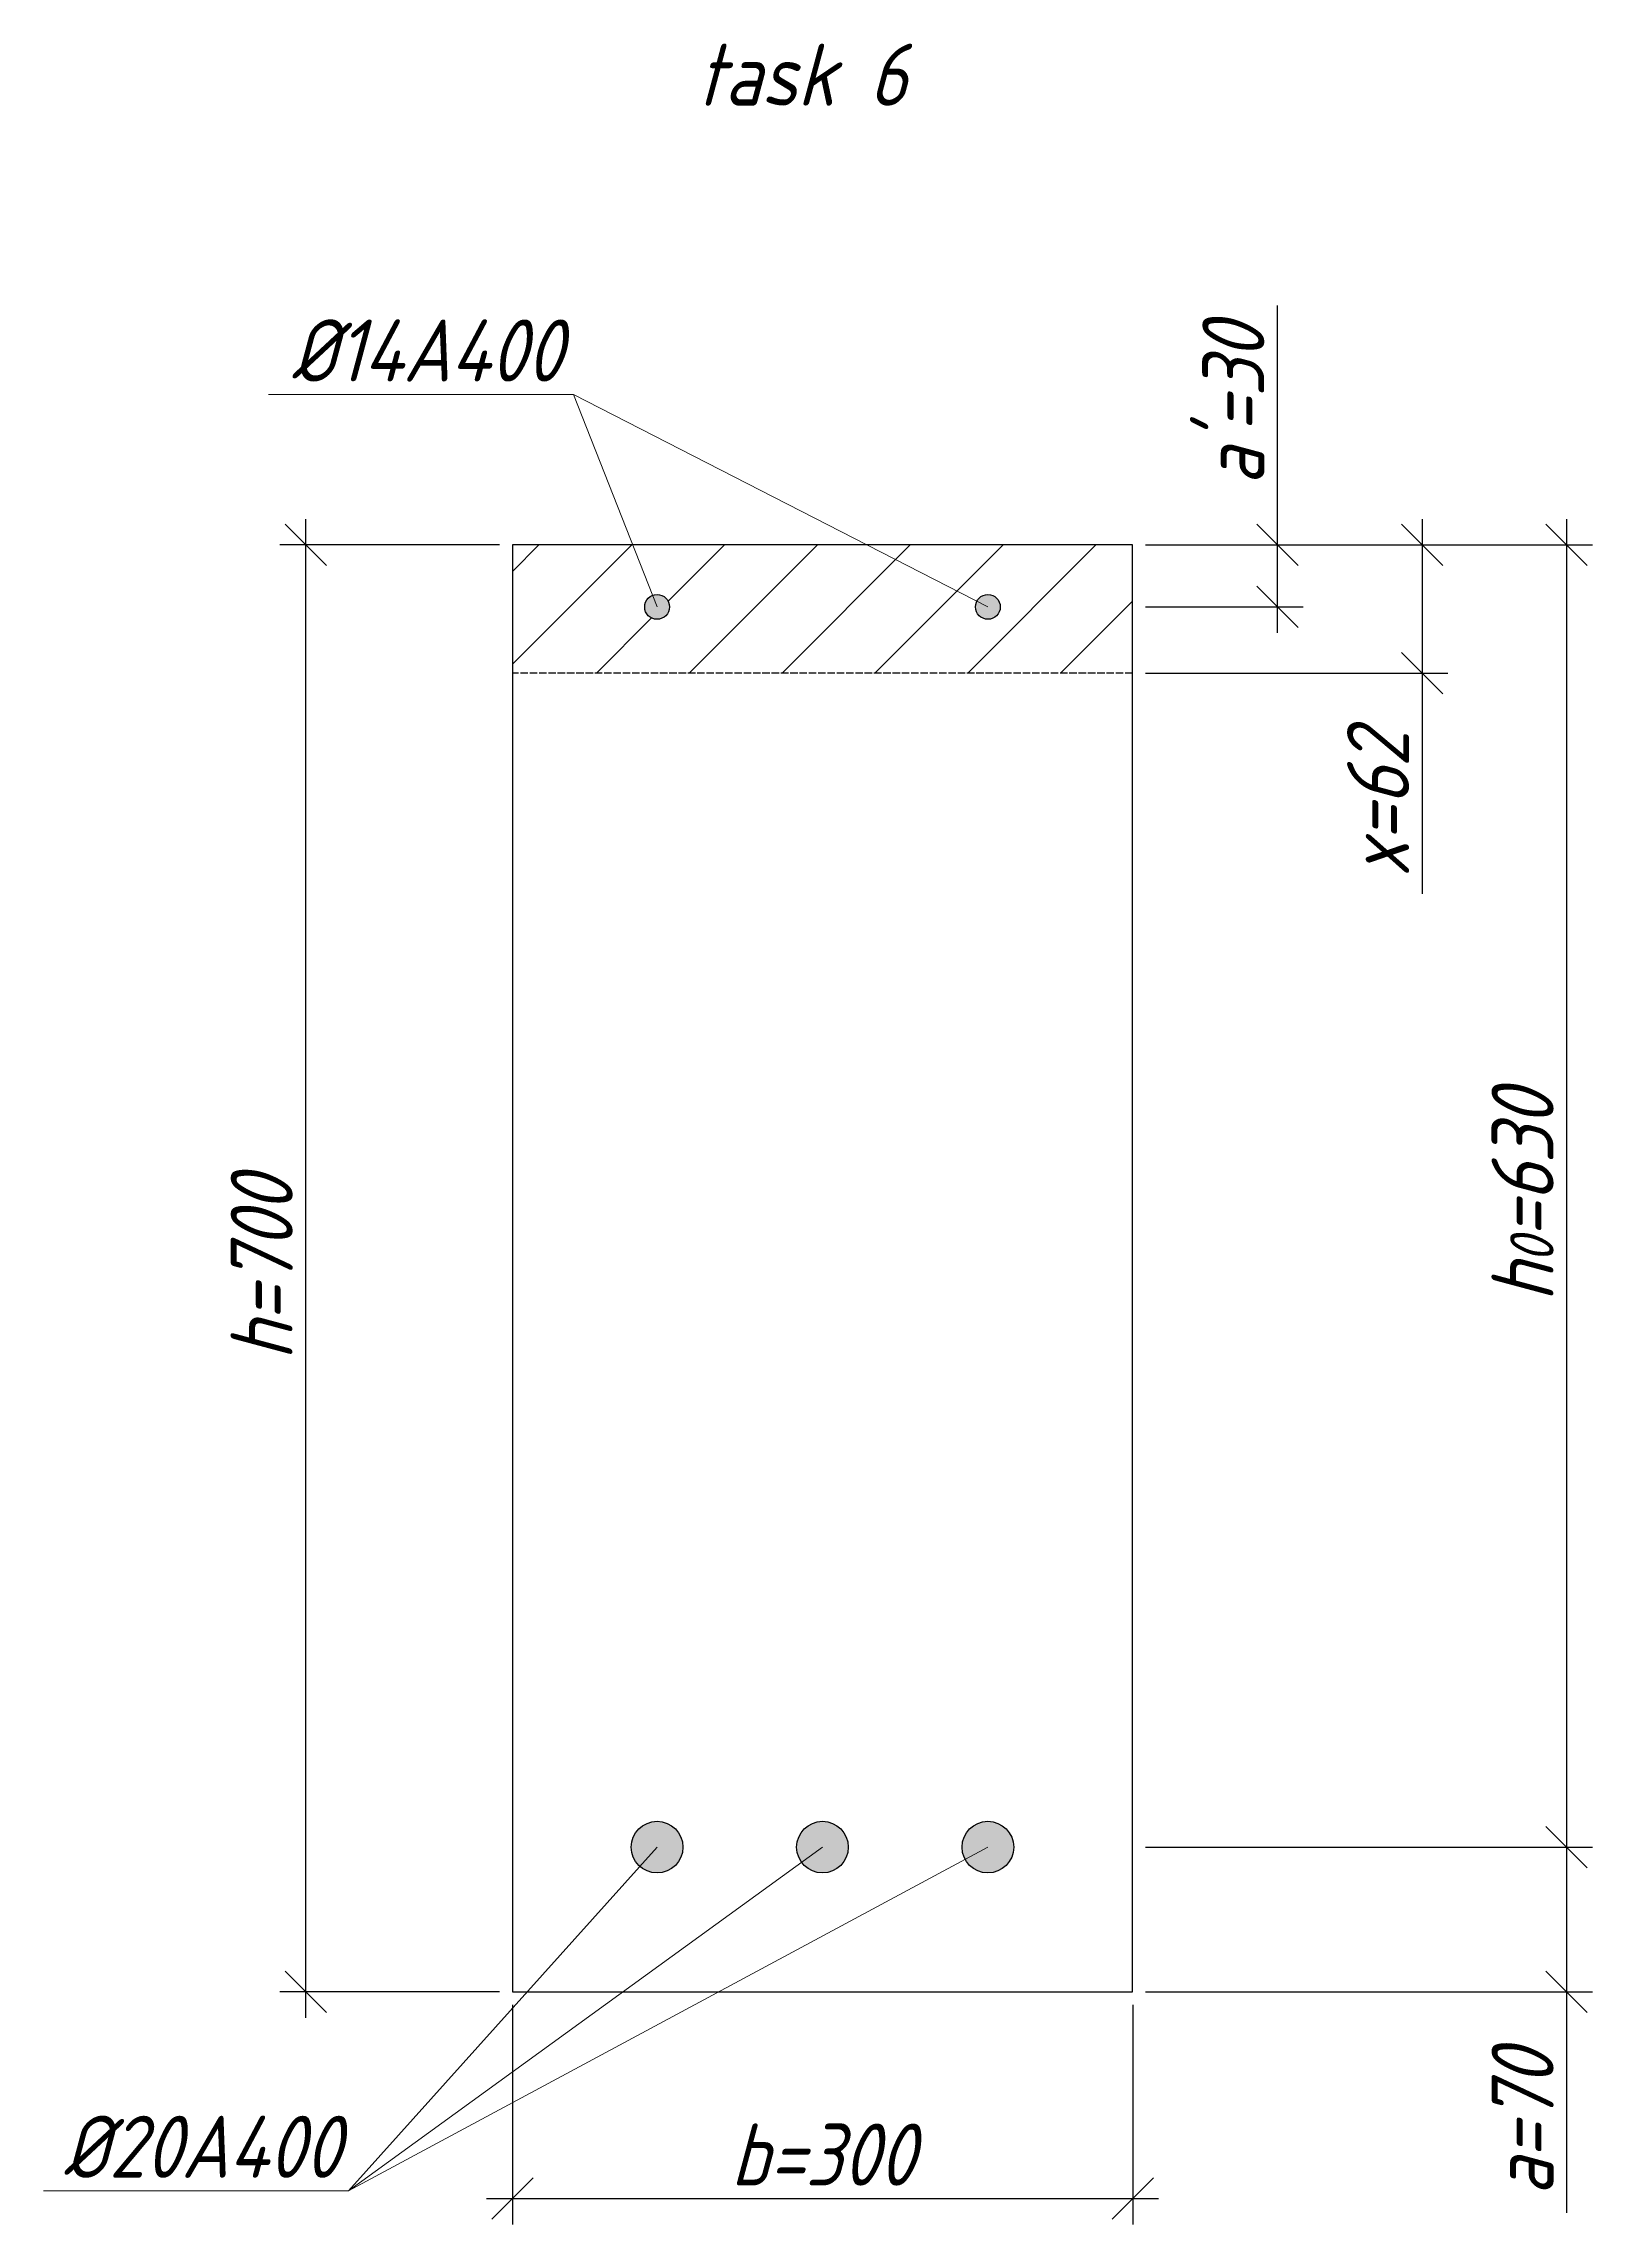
# Model space of a CAD drawing. Header units: millimetres. Extents: x -180 to 58926, y -10791 to 13515.
# Drawn here: x 3456 to 4206, y -5128 to -4073 of the extents above; entities that cross this region are included whole.
import ezdxf

# ---------------------------------------------------------------- set-up
doc = ezdxf.new("R2010")
doc.units = ezdxf.units.MM
doc.linetypes.add('ACAD_ISO02W100', pattern=[15, 12, -3])
for name, color, linetype, lineweight in [('basic', 95, 'Continuous', 30), ('hatch', 117, 'ACAD_ISO02W100', 25), ('hatching', 225, 'Continuous', 20), ('size', 45, 'Continuous', 20), ('text', 13, 'Continuous', 20), ('thin', 153, 'Continuous', 18)]:
    doc.layers.add(name, color=color, linetype=linetype, lineweight=lineweight)
doc.styles.add('Structures', font='isocpeur.ttf', dxfattribs={"width": 0.85, "oblique": 15})
doc.dimstyles.new('Structures', dxfattribs={"dimtxt": 3, "dimasz": 2, "dimexe": 1.25, "dimexo": 0.625, "dimtad": 1, "dimtxsty": 'Structures', "dimblk": 'OBLIQUE', "dimcen": 2.5, "dimdle": 1.25, "dimadec": 0, "dimazin": 0, "dimtfac": 1, "dimtmove": 0, "dimatfit": 3, "dimfxl": 1, "dimarcsym": 0})

msp = doc.modelspace()

# ---------------------------------------------------------------- texts
at = {"layer": 'text', "char_height": 30, "width": 137.52879, "attachment_point": 5, "style": 'Structures'}
for s, insert in [('task 6', (3823.252, -4087.88)), ('%%C14A400', (3641.71, -4221.354)), ('%%C20A400', (3532.921, -5090.35))]:
    msp.add_mtext(s, dxfattribs=dict(at, insert=insert))

# ---------------------------------------------------------------- blocks, each defined once
blk = doc.blocks.new('_Oblique')
at = {"color": 0, "linetype": 'ByBlock', "lineweight": -2}
blk.add_line((-0.5, -0.5), (0.5, 0.5), dxfattribs=at)
blk = doc.blocks.new('*D182')
at = {"layer": 'Defpoints', "color": 0, "transparency": 16777216}
for p in [(3683.2, -5015.4), (3983.2, -5015.4), (3983.2, -5115.4)]:
    blk.add_point(p, dxfattribs=at)
at = {"layer": 'size', "color": 0, "lineweight": -2, "transparency": 16777216}
for p, q in [((3683.2, -5021.6), (3683.2, -5127.9)), ((3983.2, -5021.6), (3983.2, -5127.9)), ((3670.7, -5115.4), (3995.7, -5115.4))]:
    blk.add_line(p, q, dxfattribs=at)
at = {"layer": 'size', "color": 0, "lineweight": -2, "transparency": 16777216, "xscale": 20, "yscale": 20, "zscale": 20, "rotation": 180}
blk.add_blockref('_Oblique', (3683.2, -5115.4), dxfattribs=at)
at = {"layer": 'size', "color": 0, "lineweight": -2, "transparency": 16777216, "xscale": 20, "yscale": 20, "zscale": 20}
blk.add_blockref('_Oblique', (3983.2, -5115.4), dxfattribs=at)
at = {"layer": 'size', "color": 0, "transparency": 16777216, "insert": (3833.2, -5094.1), "char_height": 30, "attachment_point": 5, "style": 'Structures'}
blk.add_mtext('b=300', dxfattribs=at)
blk = doc.blocks.new('*D183')
at = {"layer": 'Defpoints', "color": 0, "transparency": 16777216}
for p in [(3583.2, -4315.4), (3683.2, -4315.4), (3683.2, -5015.4)]:
    blk.add_point(p, dxfattribs=at)
at = {"layer": 'size', "color": 0, "lineweight": -2, "transparency": 16777216}
for p, q in [((3583.2, -5027.9), (3583.2, -4302.9)), ((3676.9, -4315.4), (3570.7, -4315.4)), ((3676.9, -5015.4), (3570.7, -5015.4))]:
    blk.add_line(p, q, dxfattribs=at)
at = {"layer": 'size', "color": 0, "lineweight": -2, "transparency": 16777216, "xscale": 20, "yscale": 20, "zscale": 20}
for p, rotation in [((3583.2, -4315.4), 90), ((3583.2, -5015.4), 270)]:
    blk.add_blockref('_Oblique', p, dxfattribs=dict(at, rotation=rotation))
at = {"layer": 'size', "color": 0, "transparency": 16777216, "insert": (3561.9, -4665.4), "char_height": 30, "attachment_point": 5, "rotation": 90, "style": 'Structures'}
blk.add_mtext('h=700', dxfattribs=at)
blk = doc.blocks.new('*D184')
at = {"layer": 'Defpoints', "color": 0, "transparency": 16777216}
for p in [(3983.2, -4315.4), (3983.2, -4945.4), (4193.1, -4945.4)]:
    blk.add_point(p, dxfattribs=at)
at = {"layer": 'size', "color": 0, "lineweight": -2, "transparency": 16777216}
for p, q in [((4193.1, -4302.9), (4193.1, -4957.9)), ((3989.4, -4315.4), (4205.6, -4315.4)), ((3989.4, -4945.4), (4205.6, -4945.4))]:
    blk.add_line(p, q, dxfattribs=at)
at = {"layer": 'size', "color": 0, "lineweight": -2, "transparency": 16777216, "xscale": 20, "yscale": 20, "zscale": 20}
for p, rotation in [((4193.1, -4315.4), 90), ((4193.1, -4945.4), 270)]:
    blk.add_blockref('_Oblique', p, dxfattribs=dict(at, rotation=rotation))
at = {"layer": 'size', "color": 0, "transparency": 16777216, "insert": (4171.8, -4630.4), "char_height": 30, "attachment_point": 5, "rotation": 90, "style": 'Structures'}
blk.add_mtext('h{\\H0.7x;\\S^ 0;}=630', dxfattribs=at)
blk = doc.blocks.new('*D185')
at = {"layer": 'Defpoints', "color": 0, "transparency": 16777216}
for p in [(3983.2, -4945.4), (3983.2, -5015.4), (4193.1, -5015.4)]:
    blk.add_point(p, dxfattribs=at)
at = {"layer": 'size', "color": 0, "lineweight": -2, "transparency": 16777216}
for p, q in [((4193.1, -4932.9), (4193.1, -5015.4)), ((3989.4, -4945.4), (4205.6, -4945.4)), ((3989.4, -5015.4), (4205.6, -5015.4)), ((4193.1, -5015.4), (4193.1, -5122.2))]:
    blk.add_line(p, q, dxfattribs=at)
at = {"layer": 'size', "color": 0, "lineweight": -2, "transparency": 16777216, "xscale": 20, "yscale": 20, "zscale": 20}
for p, rotation in [((4193.1, -4945.4), 90), ((4193.1, -5015.4), 270)]:
    blk.add_blockref('_Oblique', p, dxfattribs=dict(at, rotation=rotation))
at = {"layer": 'size', "color": 0, "transparency": 16777216, "insert": (4171.8, -5078.8), "char_height": 30, "attachment_point": 5, "rotation": 90, "style": 'Structures'}
blk.add_mtext('a=70', dxfattribs=at)
blk = doc.blocks.new('*D186')
at = {"layer": 'Defpoints', "color": 0, "transparency": 16777216}
for p in [(3983.2, -4315.4), (4053.2, -4315.4), (3983.2, -4345.4)]:
    blk.add_point(p, dxfattribs=at)
at = {"layer": 'size', "color": 0, "lineweight": -2, "transparency": 16777216}
for p, q in [((4053.2, -4315.4), (4053.2, -4199.6)), ((3989.4, -4315.4), (4065.7, -4315.4)), ((4053.2, -4357.9), (4053.2, -4315.4)), ((3989.4, -4345.4), (4065.7, -4345.4))]:
    blk.add_line(p, q, dxfattribs=at)
at = {"layer": 'size', "color": 0, "lineweight": -2, "transparency": 16777216, "xscale": 20, "yscale": 20, "zscale": 20}
for p, rotation in [((4053.2, -4315.4), 90), ((4053.2, -4345.4), 270)]:
    blk.add_blockref('_Oblique', p, dxfattribs=dict(at, rotation=rotation))
at = {"layer": 'size', "color": 0, "transparency": 16777216, "insert": (4031.9, -4247.5), "char_height": 30, "attachment_point": 5, "rotation": 90, "style": 'Structures'}
blk.add_mtext("a'=30", dxfattribs=at)
blk = doc.blocks.new('*D187')
at = {"layer": 'Defpoints', "color": 0, "transparency": 16777216}
for p in [(3983.2, -4315.4), (3983.2, -4377.4), (4123.2, -4377.4)]:
    blk.add_point(p, dxfattribs=at)
at = {"layer": 'size', "color": 0, "lineweight": -2, "transparency": 16777216}
for p, q in [((4123.2, -4302.9), (4123.2, -4377.4)), ((3989.4, -4315.4), (4135.7, -4315.4)), ((3989.4, -4377.4), (4135.7, -4377.4)), ((4123.2, -4377.4), (4123.2, -4484.2))]:
    blk.add_line(p, q, dxfattribs=at)
at = {"layer": 'size', "color": 0, "lineweight": -2, "transparency": 16777216, "xscale": 20, "yscale": 20, "zscale": 20}
for p, rotation in [((4123.2, -4315.4), 90), ((4123.2, -4377.4), 270)]:
    blk.add_blockref('_Oblique', p, dxfattribs=dict(at, rotation=rotation))
at = {"layer": 'size', "color": 0, "transparency": 16777216, "insert": (4101.9, -4440.8), "char_height": 30, "attachment_point": 5, "rotation": 90, "style": 'Structures'}
blk.add_mtext('x=62', dxfattribs=at)

# ---------------------------------------------------------------- dimensions: what is measured, and where the dimension line sits
at = {"layer": 'size'}
for base, p1, p2, text, picture, middle in [((4053.156, -4315.363), (3983.156, -4345.363), (3983.156, -4315.363), "a'=<>", '*D186', (4031.906, -4247.481)), ((3583.156, -4315.363), (3683.156, -5015.363), (3683.156, -4315.363), 'h=<>', '*D183', (3561.906, -4665.363)), ((4193.06, -4945.363), (3983.156, -4315.363), (3983.156, -4945.363), 'h{\\H0.7x;\\S^ 0;}=<>', '*D184', (4171.81, -4630.363)), ((4123.156, -4377.363), (3983.156, -4315.363), (3983.156, -4377.363), 'x=<>', '*D187', (4101.906, -4440.782)), ((4193.06, -5015.363), (3983.156, -4945.363), (3983.156, -5015.363), 'a=<>', '*D185', (4171.81, -5078.782))]:
    dim = msp.add_linear_dim(base=base, p1=p1, p2=p2, angle=90, text=text, dimstyle='Structures', dxfattribs=at)
    dim.commit()
    dim.dimension.update_dxf_attribs({"geometry": picture, "text_midpoint": middle})
dim = msp.add_linear_dim(base=(3983.156, -5115.363), p1=(3683.156, -5015.363), p2=(3983.156, -5015.363), text='b=<>', dimstyle='Structures', dxfattribs=at)
dim.commit()
dim.dimension.update_dxf_attribs({"geometry": '*D182', "text_midpoint": (3833.156, -5094.113)})

# ---------------------------------------------------------------- hatches: boundary and pattern name
at = {"layer": 'basic'}
h = msp.add_hatch(color=256, dxfattribs=at)
h.dxf.hatch_style = 1
h.paths.add_polyline_path([(3747.156, -4345.363, 1), (3759.156, -4345.363, 1)])
h.paths.add_polyline_path([(3907.156, -4345.363, 1), (3919.156, -4345.363, 1)])
h = msp.add_hatch(color=256, dxfattribs=at)
h.dxf.hatch_style = 1
h.paths.add_polyline_path([(3740.656, -4945.363, 1), (3765.656, -4945.363, 1)])
h.paths.add_polyline_path([(3845.656, -4945.363, 1), (3820.656, -4945.363, 1)])
h.paths.add_polyline_path([(3925.656, -4945.363, 1), (3900.656, -4945.363, 1)])
at = {"layer": 'hatching'}
h = msp.add_hatch(dxfattribs=at)
h.set_pattern_fill('ANSI31', color=256, scale=10)
h.set_pattern_definition([(45, (-424.842, -5248.234), (-22.45064, 22.45064), [])])
h.paths.add_polyline_path([(3683.156, -4377.363), (3983.156, -4377.363), (3983.156, -4315.363), (3683.156, -4315.363)])
h.paths.add_polyline_path([(3907.156, -4345.363, -1), (3919.156, -4345.363, -1)], flags=16)
h.paths.add_polyline_path([(3747.156, -4345.363, -1), (3759.156, -4345.363, -1)], flags=16)

# ---------------------------------------------------------------- linework, layer by layer
at = {"layer": 'basic'}
for p, q in [((3983.156, -4315.363), (3683.156, -4315.363)), ((3683.156, -4315.363), (3683.156, -5015.363)), ((3983.156, -5015.363), (3983.156, -4315.363)), ((3683.156, -5015.363), (3983.156, -5015.363))]:
    msp.add_line(p, q, dxfattribs=at)
for centre, radius in [((3753.156, -4345.363), 6), ((3913.156, -4345.363), 6), ((3753.156, -4945.363), 12.5), ((3833.156, -4945.363), 12.5), ((3913.156, -4945.363), 12.5)]:
    msp.add_circle(centre, radius, dxfattribs=at)
at = {"layer": 'hatch', "ltscale": 0.3}
msp.add_line((3983.156, -4377.363), (3683.156, -4377.363), dxfattribs=at)
at = {"layer": 'thin'}
for p, q in [((3712.642, -4242.616), (3565.206, -4242.616)), ((3712.642, -4242.616), (3753.156, -4345.363)), ((3712.642, -4242.616), (3913.156, -4345.363)), ((3753.156, -4945.363), (3603.853, -5111.613)), ((3603.853, -5111.613), (3833.156, -4945.363)), ((3603.853, -5111.613), (3913.156, -4945.363)), ((3603.853, -5111.613), (3456.417, -5111.613))]:
    msp.add_line(p, q, dxfattribs=at)

msp.set_redraw_order([(e.dxf.handle, doc.entitydb.next_handle()) for e in msp.query("TEXT MTEXT ATTDEF DIMENSION ARC_DIMENSION")])  # texts and dimensions are drawn at this point

doc.saveas('drawing.dxf')
